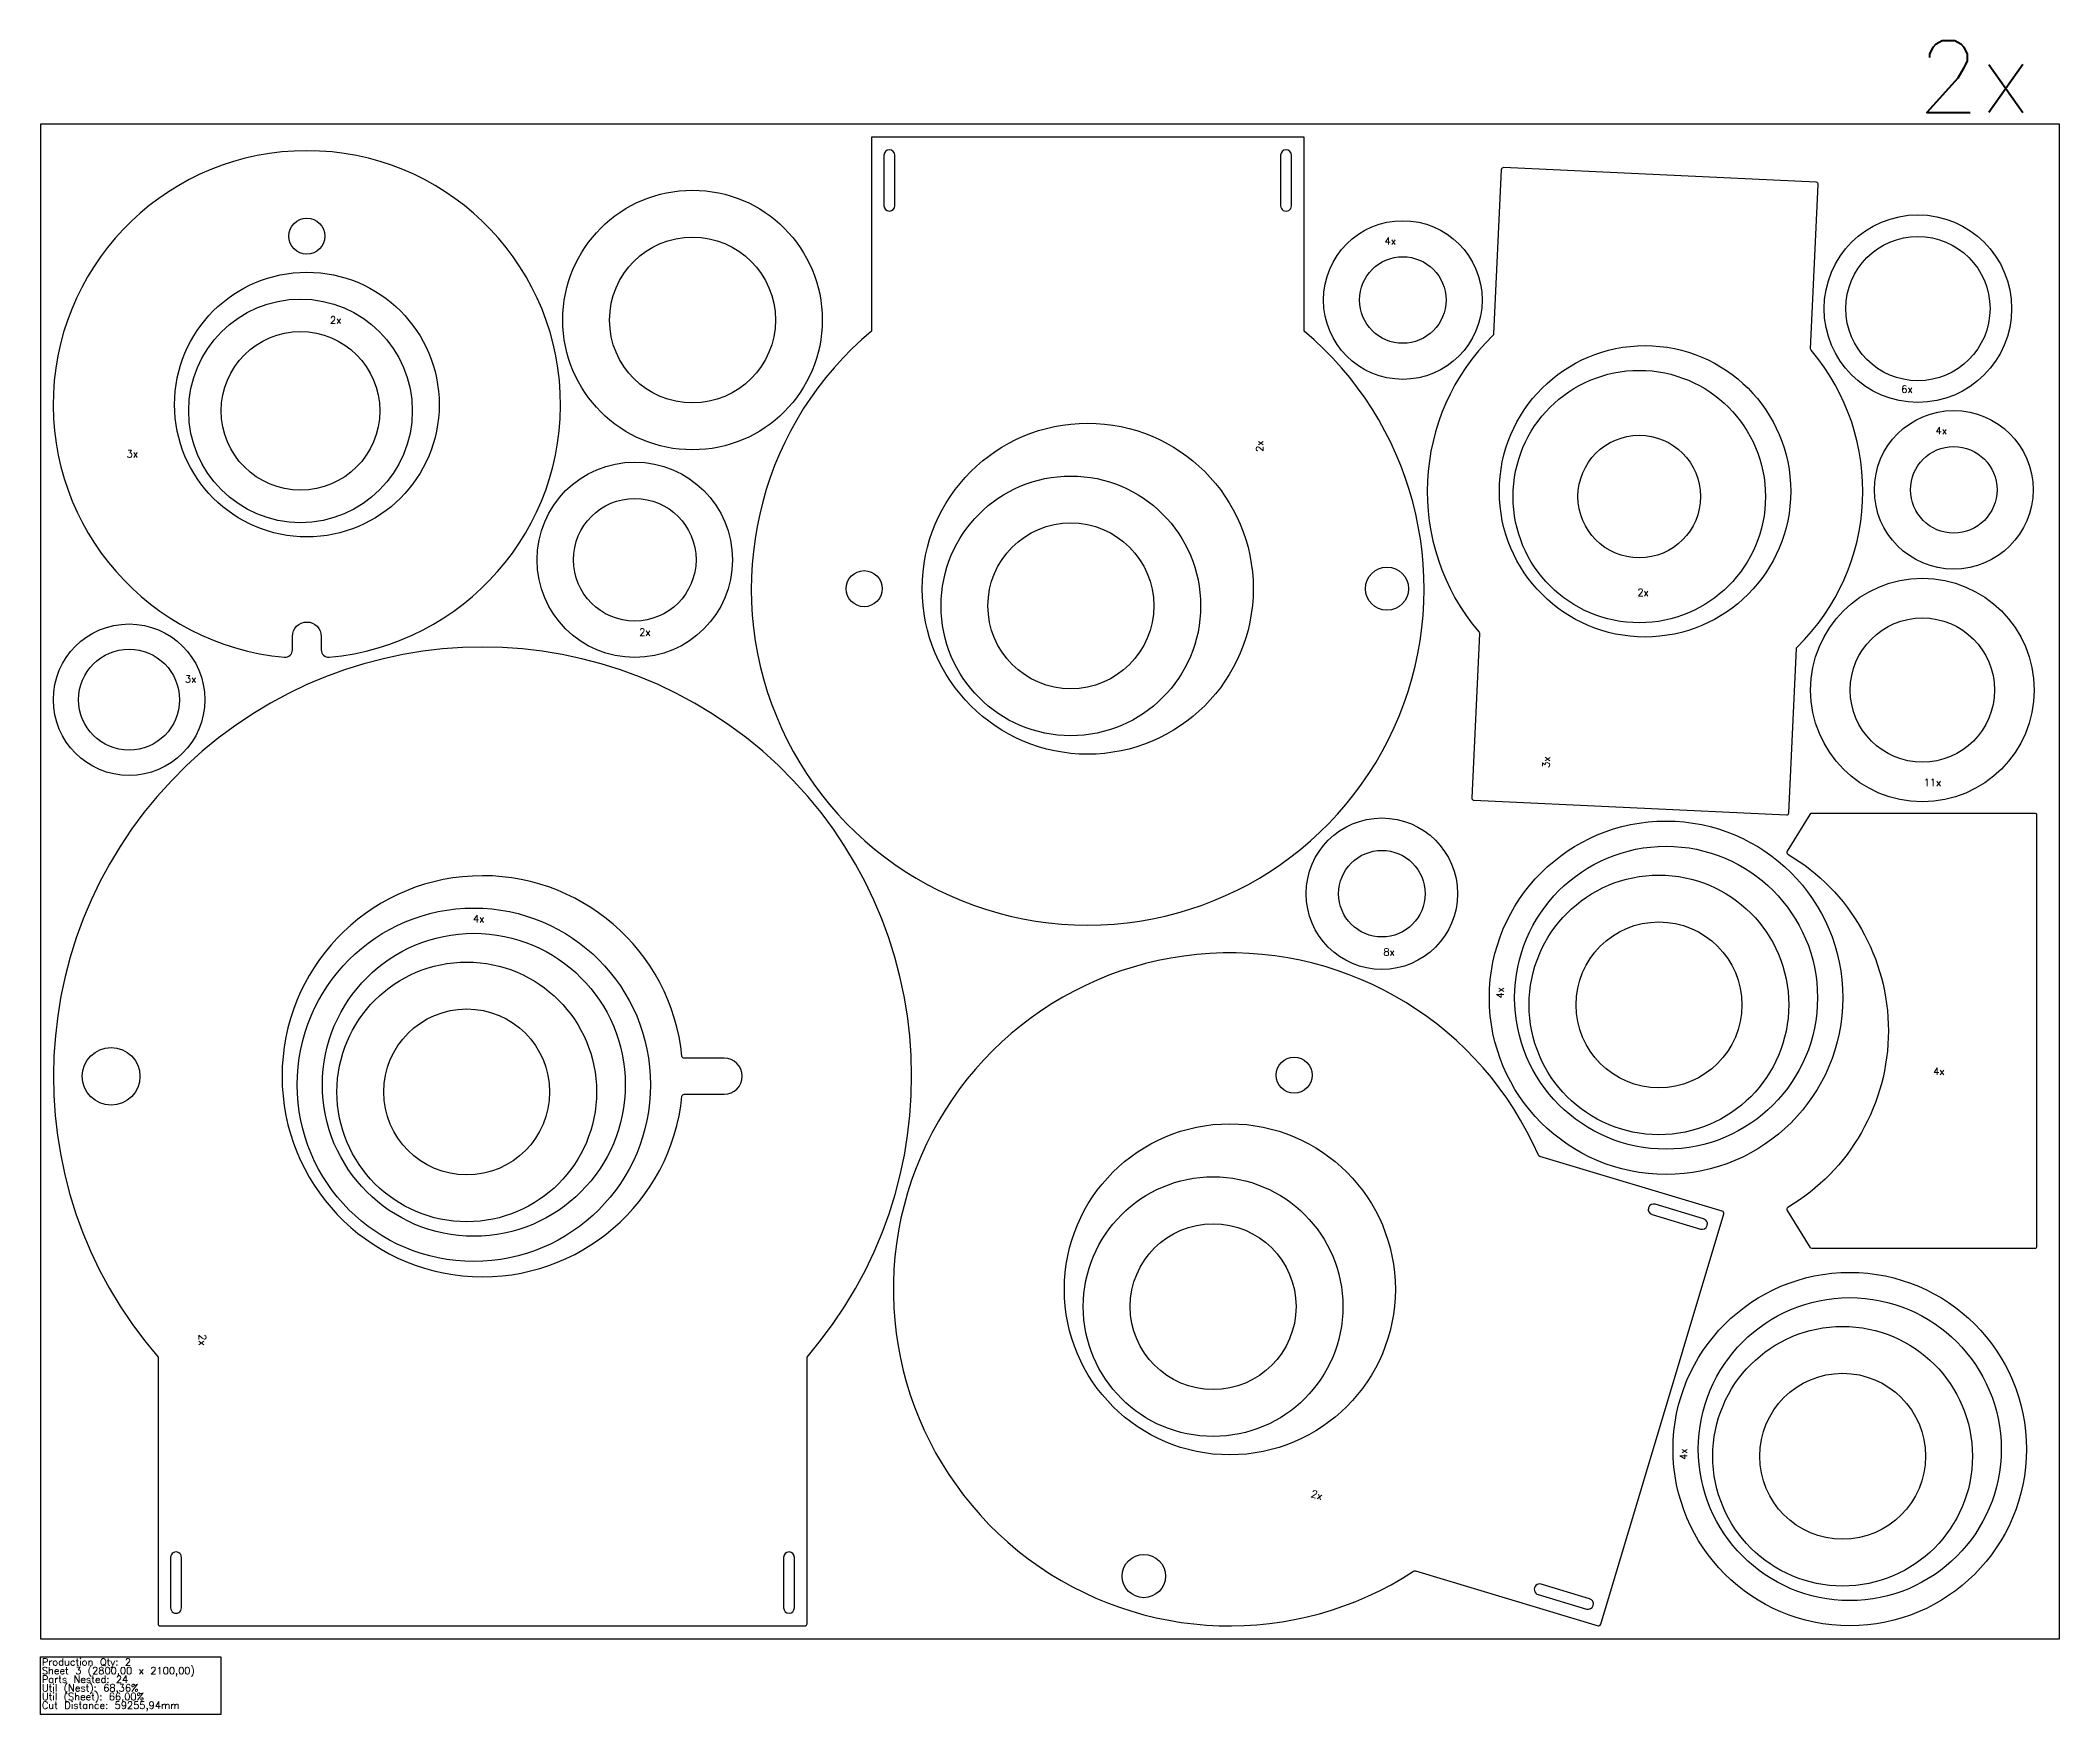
# Model space of a CAD drawing. Header units: millimetres. Extents: x 0 to 5740, y -8658 to -1197.
# Drawn here: x 0 to 2800, y -3518 to -1197 of the extents above; entities that cross this region are included whole.
import ezdxf

# ---------------------------------------------------------------- set-up
doc = ezdxf.new("R2010")
doc.units = ezdxf.units.MM
for name, color, linetype in [('4004-0813', 7, 'Continuous'), ('EM-26232-20', 7, 'Continuous'), ('EM-26235-11', 7, 'Continuous'), ('EM-26235-12', 7, 'Continuous'), ('sheet', 24, 'Continuous'), ('Stats', 7, 'Continuous'), ('Texto', 7, 'Continuous')]:
    doc.layers.add(name, color=color, linetype=linetype)
doc.styles.get("Standard").update_dxf_attribs({"font": 'txt.shx'})

msp = doc.modelspace()

# ---------------------------------------------------------------- texts
at = {"insert": (2403, -1197.3), "char_height": 100, "attachment_point": 1}
msp.add_mtext_dynamic_manual_height_columns('{\\W2.244285; }2x', width=391.095, gutter_width=1, heights=[0], dxfattribs=at)
at = {"layer": 'Stats', "color": 60}
for s, p in [('Production Qty: 2', (2, -3450.5)), ('Sheet 3 (2800,00 x 2100,00)', (2, -3462.5)), ('Parts Nested: 24', (2, -3474.5)), ('Util (Nest): 68,36%', (2, -3486.5)), ('Util (Sheet): 66,00%', (2, -3498.5)), ('Cut Distance: 59255,94mm', (2, -3510.5))]:
    msp.add_text(s, height=10, dxfattribs=at).set_placement(p)
at = {"layer": 'Texto', "color": 3, "char_height": 10, "width": 86.148, "attachment_point": 1}
for s, insert in [('{\\C1;4x}', (1864, -1470.4)), ('{\\C1;2x}', (401.6, -1579.9)), ('{\\C1;6x}', (2580.4, -1675.9)), ('{\\C1;4x}', (2628, -1733.5)), ('{\\C1;3x}', (119.6, -1765.5)), ('{\\C1;2x}', (2214.6, -1957.7)), ('{\\C1;2x}', (830.3, -2012.8)), ('{\\C1;3x}', (200.5, -2077.8)), ('{\\C1;11x}', (2611.5, -2221.1)), ('{\\C1;4x}', (599.9, -2410.1)), ('{\\C1;8x}', (1862.3, -2456.2)), ('{\\C1;4x}', (2624.7, -2621.7))]:
    msp.add_mtext(s, dxfattribs=dict(at, insert=insert))
for s, insert, rotation in [('{\\C1;2x}', (1685.7, -1767.9), 90), ('{\\C1;3x}', (2082.7, -2205.7), 87.3114), ('{\\C1;4x}', (2019.1, -2525.8), 90), ('{\\C1;2x}', (229.8, -2991.1), 270), ('{\\C1;4x}', (2273.5, -3165.4), 90), ('{\\C1;2x}', (1764, -3206.9), 343.3001)]:
    msp.add_mtext(s, dxfattribs=dict(at, insert=insert, rotation=rotation))

# ---------------------------------------------------------------- linework, layer by layer
at = {"color": 7}
for points in [[(400.4, -2052.4, 22.722658), (338.6, -2052.4, 0.440218), (349.5, -2042.4), (349.5, -2023.7, -0.414214), (369.5, -2003.7), (369.5, -2003.7, -0.414214), (389.5, -2023.7), (389.5, -2042.4, 0.440218)], [(2421.3, -2271.2, 0.414214), (2424.5, -2268.3), (2435.1, -2040.6, -0.189934), (2436, -2038.6, 0.394085), (2455.4, -1627, -0.189934), (2454.7, -1624.9), (2465.4, -1397.3, 0.414214), (2462.5, -1394.1), (2029, -1373.8, 0.414214), (2025.8, -1376.6), (2015.1, -1604.3, -0.189934), (2014.2, -1606.3, 0.394085), (1994.9, -2017.9, -0.189934), (1995.6, -2020), (1984.9, -2247.7, 0.414214), (1987.8, -2250.8)]]:
    msp.add_lwpolyline(points, format="xyb", close=True, dxfattribs=at)
for centre, radius in [((904.3, -1585), 180), ((369.5, -1468.7), 25), ((1889.2, -1557.3), 110), ((2603.5, -1569.2), 130), ((904.3, -1585), 115), ((2603.5, -1569.2), 100), ((1889.2, -1557.3), 60), ((369.5, -1702.2), 183.5), ((360.7, -1711), 155), ((360.7, -1711), 110), ((2225.1, -1822.5), 202), ((2217.1, -1829.8), 175), ((2653.2, -1820.4), 110), ((2217.1, -1829.8), 85), ((2653.2, -1820.4), 60), ((824.2, -1917.4), 135.5), ((1428.9, -1981.3), 180), ((824.2, -1917.4), 85), ((1428.9, -1981.3), 115), ((2609.7, -2098), 155), ((123, -2111.4), 105), ((2609.7, -2098), 100), ((123, -2111.4), 70), ((1860.2, -2380.4), 105), ((2254.3, -2524.6), 245), ((1860.2, -2380.4), 60), ((2254.3, -2524.6), 210), ((2244.4, -2534.5), 180), ((601.1, -2645.3), 245), ((601.1, -2645.3), 210), ((2244.4, -2534.5), 115), ((591.2, -2655.2), 180), ((591.2, -2655.2), 115), ((1626.2, -2952.9), 180), ((1626.2, -2952.9), 115), ((2509, -3150.4), 245), ((2509, -3150.4), 210), ((2499.1, -3160.3), 180), ((2499.1, -3160.3), 115)]:
    msp.add_circle(centre, radius, dxfattribs=at)
at = {"layer": '4004-0813', "color": 7}
msp.add_lwpolyline([(2453.7, -2870.5, 0.260073), (2456.2, -2872), (2765.6, -2872, 0.414214), (2768.6, -2869), (2768.6, -2272, 0.414214), (2765.6, -2269), (2456.2, -2269, 0.260073), (2453.7, -2270.4), (2422.2, -2321.4, 0.419062), (2423.2, -2325.5, -0.568766), (2423.2, -2815.4, 0.419062), (2422.2, -2819.6)], format="xyb", close=True, dxfattribs=at)
at = {"layer": 'EM-26232-20', "color": 7}
for points in [[(1063.1, -3022.8, 2.187249), (163.1, -3022.8), (163.1, -3392.5, 0.414214), (166.1, -3395.5), (1060.1, -3395.5, 0.414214), (1063.1, -3392.5)], [(892.7, -2658.5), (948.1, -2658.5, 1), (948.1, -2608.5), (892.7, -2608.5, -0.385273), (889.7, -2605.8, 20.021482), (889.7, -2661.2, -0.385273)], [(195.6, -3300.5, 1.000006), (180.6, -3300.5), (180.6, -3370.5, 1.00001), (195.6, -3370.5)], [(1030.6, -3300.5), (1030.6, -3370.5, 0.999993), (1045.6, -3370.5), (1045.6, -3300.5, 0.999997)]]:
    msp.add_lwpolyline(points, format="xyb", close=True, dxfattribs=at)
msp.add_circle((98.1, -2633.5), 40, dxfattribs=at)
at = {"layer": 'EM-26235-11', "color": 7}
for points in [[(1752.3, -1600.3), (1752.3, -1331.5), (1152.3, -1331.5), (1152.3, -1600.3, 2.745809)], [(1184.8, -1426.5), (1184.8, -1356.5, 0.999992), (1169.8, -1356.5), (1169.8, -1426.5, 0.999993)], [(1719.8, -1426.5, 1.000001), (1734.8, -1426.5), (1734.8, -1356.5, 0.999999), (1719.8, -1356.5)]]:
    msp.add_lwpolyline(points, format="xyb", close=True, dxfattribs=at)
for centre, radius in [((1452.3, -1957.5), 229.5), ((1867.3, -1957.5), 30), ((1142.3, -1957.5), 25)]:
    msp.add_circle(centre, radius, dxfattribs=at)
at = {"layer": 'EM-26235-12', "color": 7}
for points in [[(1906.7, -3319.3), (2159.9, -3395.3, 0.414214), (2163.6, -3393.3), (2334.3, -2824.3, 0.414214), (2332.3, -2820.6), (2079.1, -2744.6, -0.22081), (2077.2, -2742.9, 2.733129), (1904.2, -3319.7, -0.22081)], [(2301.9, -2845.4, 0.999996), (2306.2, -2831), (2239.2, -2810.9, 0.999995), (2234.9, -2825.3)], [(2148.2, -3357.8), (2081.1, -3337.7, 1.000004), (2076.8, -3352.1), (2143.9, -3372.2, 0.999996)]]:
    msp.add_lwpolyline(points, format="xyb", close=True, dxfattribs=at)
for centre, radius in [((1738.5, -2632), 25), ((1649.4, -2928.9), 229.5), ((1530.1, -3326.4), 30)]:
    msp.add_circle(centre, radius, dxfattribs=at)
at = {"layer": 'sheet', "color": 7}
msp.add_lwpolyline([(0, -3413.5), (2800, -3413.5), (2800, -1313.5), (0, -1313.5)], close=True, dxfattribs=at)
at = {"layer": 'Stats', "color": 151}
msp.add_lwpolyline([(0, -3438.5), (250, -3438.5), (250, -3518.5), (0, -3518.5), (0, -3438.5)], close=True, dxfattribs=at)

msp.set_redraw_order([(e.dxf.handle, doc.entitydb.next_handle()) for e in msp.query("TEXT MTEXT ATTDEF DIMENSION ARC_DIMENSION")])  # texts and dimensions are drawn at this point

doc.saveas('drawing.dxf')
